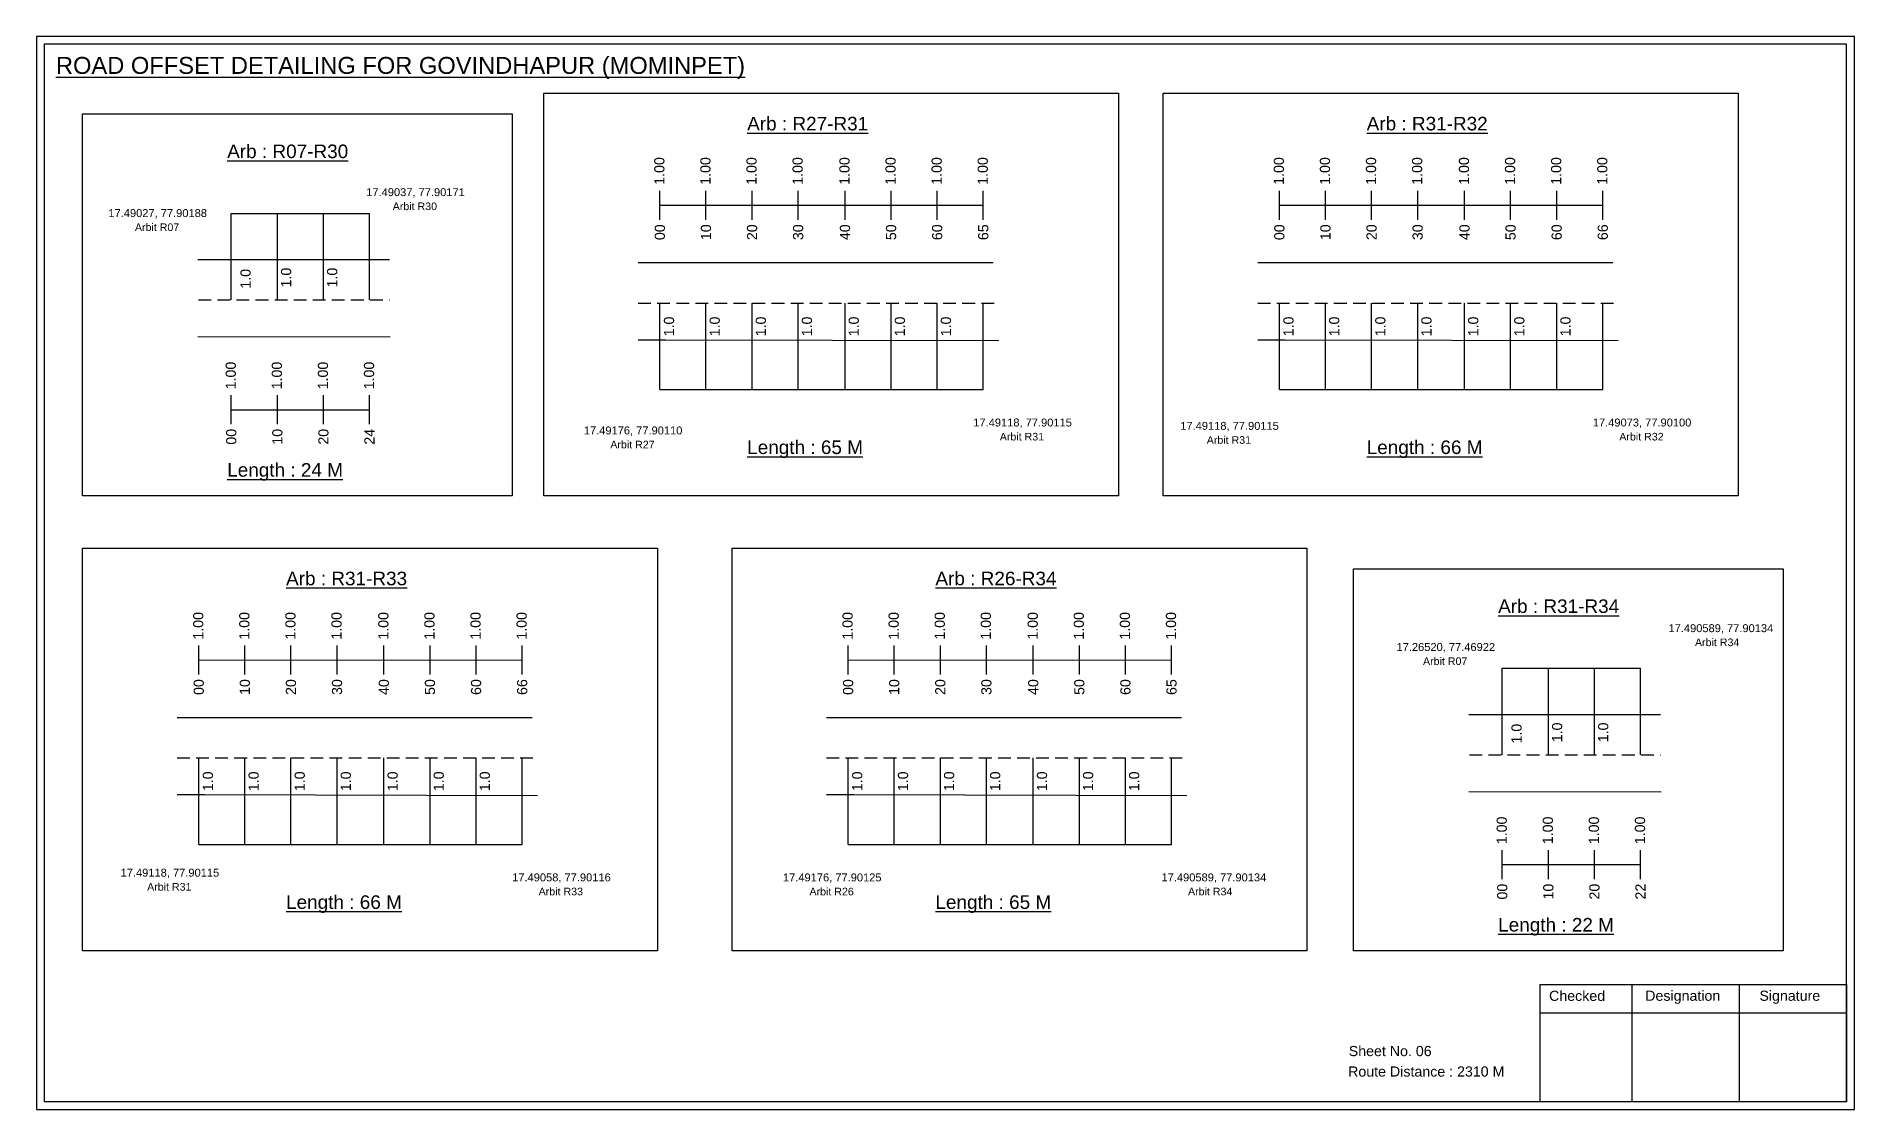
# Model space of a CAD drawing. Header units: inches. Extents: x 715 to 6358, y 46 to 1342.
# Drawn here: x 5135 to 5672, y 48 to 365 of the extents above; entities that cross this region are included whole.
import ezdxf

# ---------------------------------------------------------------- set-up
doc = ezdxf.new("R2010")
doc.units = ezdxf.units.IN
doc.header["$MEASUREMENT"] = 0
doc.linetypes.add('DASHED2', pattern=[0.375, 0.25, -0.125])
doc.layers.add('PDF_Geometry', color=7, linetype='Continuous')
doc.layers.add('PDF_Text', color=5, linetype='Continuous')
doc.styles.add('PDF Arial', font='arial.ttf')
doc.styles.get("Standard").update_dxf_attribs({"font": 'arial.ttf'})

msp = doc.modelspace()

# ---------------------------------------------------------------- texts
at = {"color": 242, "true_color": 0xcd2027}
for s, height, p in [('%%UROAD OFFSET DETAILING FOR GOVINDHAPUR (MOMINPET)', 5, (5140.95, 354.05)), ('%%UArb : R27-R31', 4, (5344.9, 337.37)), ('%%UArb : R31-R32', 4, (5527.68, 337.37)), ('%%UArb : R07-R30', 4, (5191.48, 329.19)), ('%%ULength : 65 M', 4, (5344.9, 241.87)), ('%%ULength : 66 M', 4, (5527.68, 241.87)), ('%%ULength : 24 M', 4, (5191.48, 235.19)), ('%%UArb : R31-R33', 4, (5208.85, 203.15)), ('%%UArb : R26-R34', 4, (5400.44, 203.15)), ('%%UArb : R31-R34', 4, (5566.47, 194.97)), ('%%ULength : 66 M', 4, (5208.85, 107.65)), ('%%ULength : 65 M', 4, (5400.44, 107.65)), ('%%ULength : 22 M', 4, (5566.47, 100.97))]:
    msp.add_text(s, height=height, dxfattribs=at).set_placement(p)
at = {"color": 217, "true_color": 0x93278f}
for s, p in [('1.00', (5320.48, 321.31)), ('1.00', (5334.08, 321.31)), ('1.00', (5347.68, 321.31)), ('1.00', (5361.28, 321.31)), ('1.00', (5375.1, 321.31)), ('1.00', (5388.7, 321.31)), ('1.00', (5402.3, 321.31)), ('1.00', (5415.9, 321.31)), ('1.00', (5503.26, 321.31)), ('1.00', (5516.86, 321.31)), ('1.00', (5530.46, 321.31)), ('1.00', (5544.06, 321.31)), ('1.00', (5557.88, 321.31)), ('1.00', (5571.48, 321.31)), ('1.00', (5585.08, 321.31)), ('1.00', (5598.68, 321.31)), ('00', (5320.63, 304.99)), ('10', (5334.23, 304.99)), ('20', (5347.83, 304.99)), ('30', (5361.43, 304.99)), ('40', (5375.25, 304.99)), ('50', (5388.85, 304.99)), ('60', (5402.45, 304.99)), ('65', (5416.05, 304.99)), ('00', (5503.41, 304.99)), ('10', (5517.01, 304.99)), ('20', (5530.61, 304.99)), ('30', (5544.21, 304.99)), ('40', (5558.03, 304.99)), ('50', (5571.63, 304.99)), ('60', (5585.23, 304.99)), ('66', (5598.83, 304.99)), ('1.00', (5194.02, 260.95)), ('1.00', (5207.62, 260.95)), ('1.00', (5221.22, 260.95)), ('1.00', (5234.82, 260.95)), ('00', (5194.17, 244.63)), ('10', (5207.77, 244.63)), ('20', (5221.37, 244.63)), ('24', (5234.97, 244.63)), ('1.00', (5184.43, 187.09)), ('1.00', (5198.03, 187.09)), ('1.00', (5211.63, 187.09)), ('1.00', (5225.23, 187.09)), ('1.00', (5239.05, 187.09)), ('1.00', (5252.65, 187.09)), ('1.00', (5266.25, 187.09)), ('1.00', (5279.85, 187.09)), ('1.00', (5376.02, 187.09)), ('1.00', (5389.62, 187.09)), ('1.00', (5403.22, 187.09)), ('1.00', (5416.82, 187.09)), ('1.00', (5430.64, 187.09)), ('1.00', (5444.24, 187.09)), ('1.00', (5457.84, 187.09)), ('1.00', (5471.44, 187.09)), ('00', (5184.58, 170.77)), ('10', (5198.18, 170.77)), ('20', (5211.78, 170.77)), ('30', (5225.38, 170.77)), ('40', (5239.2, 170.77)), ('50', (5252.8, 170.77)), ('60', (5266.4, 170.77)), ('66', (5280, 170.77)), ('00', (5376.17, 170.77)), ('10', (5389.77, 170.77)), ('20', (5403.37, 170.77)), ('30', (5416.97, 170.77)), ('40', (5430.79, 170.77)), ('50', (5444.39, 170.77)), ('60', (5457.99, 170.77)), ('65', (5471.59, 170.77)), ('1.00', (5569.02, 126.73)), ('1.00', (5582.62, 126.73)), ('1.00', (5596.22, 126.73)), ('1.00', (5609.82, 126.73)), ('00', (5569.17, 110.41)), ('10', (5582.77, 110.41)), ('20', (5596.37, 110.41)), ('22', (5609.97, 110.41))]:
    msp.add_text(s, height=3, rotation=90, dxfattribs=at).set_placement(p)
at = {"color": 5}
for s, height, p in [('17.49037, 77.90171', 2.34, (5232.5, 317.97)), ('17.49027, 77.90188', 2.34, (5156.43, 311.8)), ('Arbit R30', 2.246, (5240.32, 313.85)), ('Arbit R07', 2.246, (5164.25, 307.67)), ('17.49118, 77.90115', 2.34, (5411.61, 250)), ('17.49073, 77.90100', 2.34, (5594.39, 250)), ('17.49176, 77.90110', 2.34, (5296.7, 247.66)), ('Arbit R31', 2.246, (5419.43, 245.87)), ('17.49118, 77.90115', 2.34, (5472.68, 249.01)), ('Arbit R31', 2.246, (5480.5, 244.89)), ('Arbit R32', 2.246, (5602.21, 245.87)), ('Arbit R27', 2.246, (5304.52, 243.54)), ('17.490589, 77.90134', 2.34, (5616.73, 189.31)), ('17.26520, 77.46922', 2.34, (5536.49, 183.75)), ('Arbit R34', 2.246, (5624.55, 185.18)), ('Arbit R07', 2.246, (5544.31, 179.62)), ('17.49118, 77.90115', 2.34, (5160.04, 117.16)), ('17.49058, 77.90116', 2.34, (5275.56, 115.77)), ('17.49176, 77.90125', 2.34, (5355.46, 115.76)), ('17.490589, 77.90134', 2.34, (5467.15, 115.77)), ('Arbit R31', 2.246, (5167.86, 113.03)), ('Arbit R33', 2.246, (5283.38, 111.65)), ('Arbit R26', 2.246, (5363.28, 111.64)), ('Arbit R34', 2.246, (5474.97, 111.65))]:
    msp.add_text(s, height=height, dxfattribs=at).set_placement(p)
for p in [(5198.4, 290.66), (5210.36, 291.03), (5223.96, 291.03), (5323.33, 276.6), (5336.82, 276.6), (5350.42, 276.6), (5364.02, 276.6), (5377.84, 276.6), (5391.44, 276.6), (5405.04, 276.6), (5506.11, 276.6), (5519.61, 276.6), (5533.21, 276.6), (5546.81, 276.6), (5560.62, 276.6), (5574.22, 276.6), (5587.82, 276.6), (5573.4, 156.44), (5585.36, 156.81), (5598.96, 156.81), (5187.28, 142.38), (5200.77, 142.38), (5214.37, 142.38), (5227.97, 142.38), (5241.79, 142.38), (5255.39, 142.38), (5268.99, 142.38), (5378.87, 142.38), (5392.37, 142.38), (5405.97, 142.38), (5419.57, 142.38), (5433.38, 142.38), (5446.98, 142.38), (5460.58, 142.38)]:
    msp.add_text('1.0', height=3, rotation=90).set_placement(p)
for s, p in [('Sheet No. 06', (5522.39, 64.2)), ('Route Distance : 2310 M', (5522.2, 58.16))]:
    msp.add_text(s, height=3).set_placement(p)
at = {"layer": 'PDF_Text', "color": 7, "attachment_point": 7, "style": 'PDF Arial'}
for s, insert, char_height in [('Checked', (5581.49, 80.45), 3.001), ('Designation', (5609.87, 79.62), 3.0006), ('Signature', (5643.55, 79.62), 3.001)]:
    msp.add_mtext(s, dxfattribs=dict(at, insert=insert, char_height=char_height))

# ---------------------------------------------------------------- linework, layer by layer
at = {"color": 217, "true_color": 0x93278f}
for p, q in [((5319.15, 311.02), (5319.15, 319.57)), ((5332.75, 311.02), (5332.75, 319.57)), ((5346.35, 311.02), (5346.35, 319.57)), ((5359.95, 311.02), (5359.95, 319.57)), ((5373.77, 311.02), (5373.77, 319.57)), ((5387.37, 311.02), (5387.37, 319.57)), ((5400.97, 311.02), (5400.97, 319.57)), ((5414.57, 311.02), (5414.57, 319.57)), ((5501.94, 311.02), (5501.94, 319.57)), ((5515.54, 311.02), (5515.54, 319.57)), ((5529.14, 311.02), (5529.14, 319.57)), ((5542.74, 311.02), (5542.74, 319.57)), ((5556.55, 311.02), (5556.55, 319.57)), ((5570.15, 311.02), (5570.15, 319.57)), ((5583.75, 311.02), (5583.75, 319.57)), ((5597.35, 311.02), (5597.35, 319.57)), ((5319.15, 315.29), (5414.57, 315.35)), ((5501.94, 315.29), (5597.35, 315.35)), ((5192.69, 250.65), (5192.69, 259.21)), ((5206.29, 250.65), (5206.29, 259.21)), ((5219.89, 250.65), (5219.89, 259.21)), ((5233.49, 250.65), (5233.49, 259.21)), ((5192.69, 254.92), (5233.49, 254.93)), ((5183.1, 176.79), (5183.1, 185.35)), ((5196.7, 176.79), (5196.7, 185.35)), ((5210.3, 176.79), (5210.3, 185.35)), ((5223.9, 176.79), (5223.9, 185.35)), ((5237.72, 176.79), (5237.72, 185.35)), ((5251.32, 176.79), (5251.32, 185.35)), ((5264.92, 176.79), (5264.92, 185.35)), ((5278.52, 176.79), (5278.52, 185.35)), ((5374.7, 176.79), (5374.7, 185.35)), ((5388.3, 176.79), (5388.3, 185.35)), ((5401.9, 176.79), (5401.9, 185.35)), ((5415.5, 176.79), (5415.5, 185.35)), ((5429.31, 176.79), (5429.31, 185.35)), ((5442.91, 176.79), (5442.91, 185.35)), ((5456.51, 176.79), (5456.51, 185.35)), ((5470.11, 176.79), (5470.11, 185.35)), ((5183.1, 181.06), (5278.52, 181.12)), ((5374.7, 181.06), (5470.11, 181.12)), ((5567.69, 116.43), (5567.69, 124.99)), ((5581.29, 116.43), (5581.29, 124.99)), ((5594.89, 116.43), (5594.89, 124.99)), ((5608.49, 116.43), (5608.49, 124.99)), ((5567.69, 120.7), (5608.49, 120.71))]:
    msp.add_line(p, q, dxfattribs=at)
at = {"color": 5}
for p, q in [((5192.69, 312.89), (5233.49, 312.89)), ((5319.15, 260.87), (5414.57, 260.87)), ((5501.94, 260.87), (5597.35, 260.87)), ((5567.69, 178.67), (5608.49, 178.67)), ((5183.1, 126.65), (5278.52, 126.65)), ((5374.7, 126.65), (5470.11, 126.65))]:
    msp.add_line(p, q, dxfattribs=at)
for p, q in [((5192.69, 287.35), (5192.69, 312.89)), ((5206.29, 287.35), (5206.29, 312.89)), ((5219.89, 287.35), (5219.89, 312.89)), ((5233.49, 287.35), (5233.49, 312.89)), ((5182.86, 299.24), (5239.34, 299.24)), ((5417.49, 298.29), (5312.75, 298.29)), ((5600.27, 298.29), (5495.53, 298.29)), ((5319.15, 260.87), (5319.15, 286.41)), ((5332.75, 260.87), (5332.75, 286.41)), ((5346.35, 260.87), (5346.35, 286.41)), ((5359.95, 260.87), (5359.95, 286.41)), ((5373.77, 260.87), (5373.77, 286.41)), ((5387.37, 260.87), (5387.37, 286.41)), ((5400.97, 260.87), (5400.97, 286.41)), ((5414.57, 260.87), (5414.57, 286.41)), ((5501.94, 260.87), (5501.94, 286.41)), ((5515.54, 260.87), (5515.54, 286.41)), ((5529.14, 260.87), (5529.14, 286.41)), ((5542.74, 260.87), (5542.74, 286.41)), ((5556.55, 260.87), (5556.55, 286.41)), ((5570.15, 260.87), (5570.15, 286.41)), ((5583.75, 260.87), (5583.75, 286.41)), ((5597.35, 260.87), (5597.35, 286.41)), ((5182.86, 276.55), (5239.57, 276.42)), ((5312.75, 275.61), (5320.8, 275.61)), ((5320.8, 275.61), (5419.11, 275.33)), ((5495.53, 275.61), (5503.59, 275.61)), ((5503.59, 275.61), (5601.89, 275.33)), ((5567.69, 153.13), (5567.69, 178.67)), ((5581.29, 153.13), (5581.29, 178.67)), ((5594.89, 153.13), (5594.89, 178.67)), ((5608.49, 153.13), (5608.49, 178.67)), ((5281.44, 164.07), (5176.7, 164.07)), ((5473.03, 164.07), (5368.29, 164.07)), ((5557.85, 165.01), (5614.34, 165.01)), ((5183.1, 126.65), (5183.1, 152.19)), ((5196.7, 126.65), (5196.7, 152.19)), ((5210.3, 126.65), (5210.3, 152.19)), ((5223.9, 126.65), (5223.9, 152.19)), ((5237.72, 126.65), (5237.72, 152.19)), ((5251.32, 126.65), (5251.32, 152.19)), ((5264.92, 126.65), (5264.92, 152.19)), ((5278.52, 126.65), (5278.52, 152.19)), ((5374.7, 126.65), (5374.7, 152.19)), ((5388.3, 126.65), (5388.3, 152.19)), ((5401.9, 126.65), (5401.9, 152.19)), ((5415.5, 126.65), (5415.5, 152.19)), ((5429.31, 126.65), (5429.31, 152.19)), ((5442.91, 126.65), (5442.91, 152.19)), ((5456.51, 126.65), (5456.51, 152.19)), ((5470.11, 126.65), (5470.11, 152.19)), ((5176.7, 141.38), (5184.75, 141.38)), ((5184.75, 141.38), (5283.06, 141.11)), ((5368.29, 141.38), (5376.35, 141.38)), ((5376.35, 141.38), (5474.65, 141.11)), ((5557.85, 142.33), (5614.56, 142.2))]:
    msp.add_line(p, q)
at = {"linetype": 'DASHED2', "ltscale": 15}
for p, q in [((5183, 287.35), (5239.34, 287.35)), ((5312.75, 286.41), (5418.14, 286.41)), ((5495.53, 286.41), (5600.92, 286.41)), ((5176.7, 152.19), (5282.09, 152.19)), ((5368.29, 152.19), (5473.68, 152.19)), ((5558, 153.13), (5614.34, 153.13))]:
    msp.add_line(p, q, dxfattribs=at)
for points in [[(5284.88, 348.35), (5454.5, 348.35), (5454.5, 229.53), (5284.88, 229.53)], [(5467.67, 348.35), (5637.28, 348.35), (5637.28, 229.53), (5467.67, 229.53)], [(5148.83, 342.21), (5275.58, 342.21), (5275.58, 229.53), (5148.83, 229.53)], [(5148.83, 214.13), (5318.45, 214.13), (5318.45, 95.3), (5148.83, 95.3)], [(5340.43, 214.13), (5510.04, 214.13), (5510.04, 95.3), (5340.43, 95.3)], [(5523.83, 207.98), (5650.58, 207.98), (5650.58, 95.3), (5523.83, 95.3)]]:
    msp.add_lwpolyline(points, close=True)
at = {"layer": 'PDF_Geometry'}
for points in [[(5135.18, 365.12), (5135.18, 48.41), (5671.65, 48.41), (5671.65, 365.12)], [(5137.5, 362.79), (5137.5, 50.83), (5669.23, 50.83), (5669.23, 362.79)]]:
    msp.add_lwpolyline(points, close=True, dxfattribs=at)
at = {"layer": 'PDF_Geometry', "color": 242, "true_color": 0xcc1f26}
msp.add_lwpolyline([(5669.23, 50.73), (5578.89, 50.73), (5578.89, 85.34), (5669.23, 85.34)], close=True, dxfattribs=at)
for points in [[(5605.87, 85.34), (5605.87, 50.73)], [(5637.6, 85.34), (5637.6, 50.73)], [(5578.89, 76.97), (5669.23, 76.97)]]:
    msp.add_lwpolyline(points, dxfattribs=at)

msp.set_redraw_order([(e.dxf.handle, doc.entitydb.next_handle()) for e in msp.query("TEXT MTEXT ATTDEF DIMENSION ARC_DIMENSION")])  # texts and dimensions are drawn at this point

doc.saveas('drawing.dxf')
